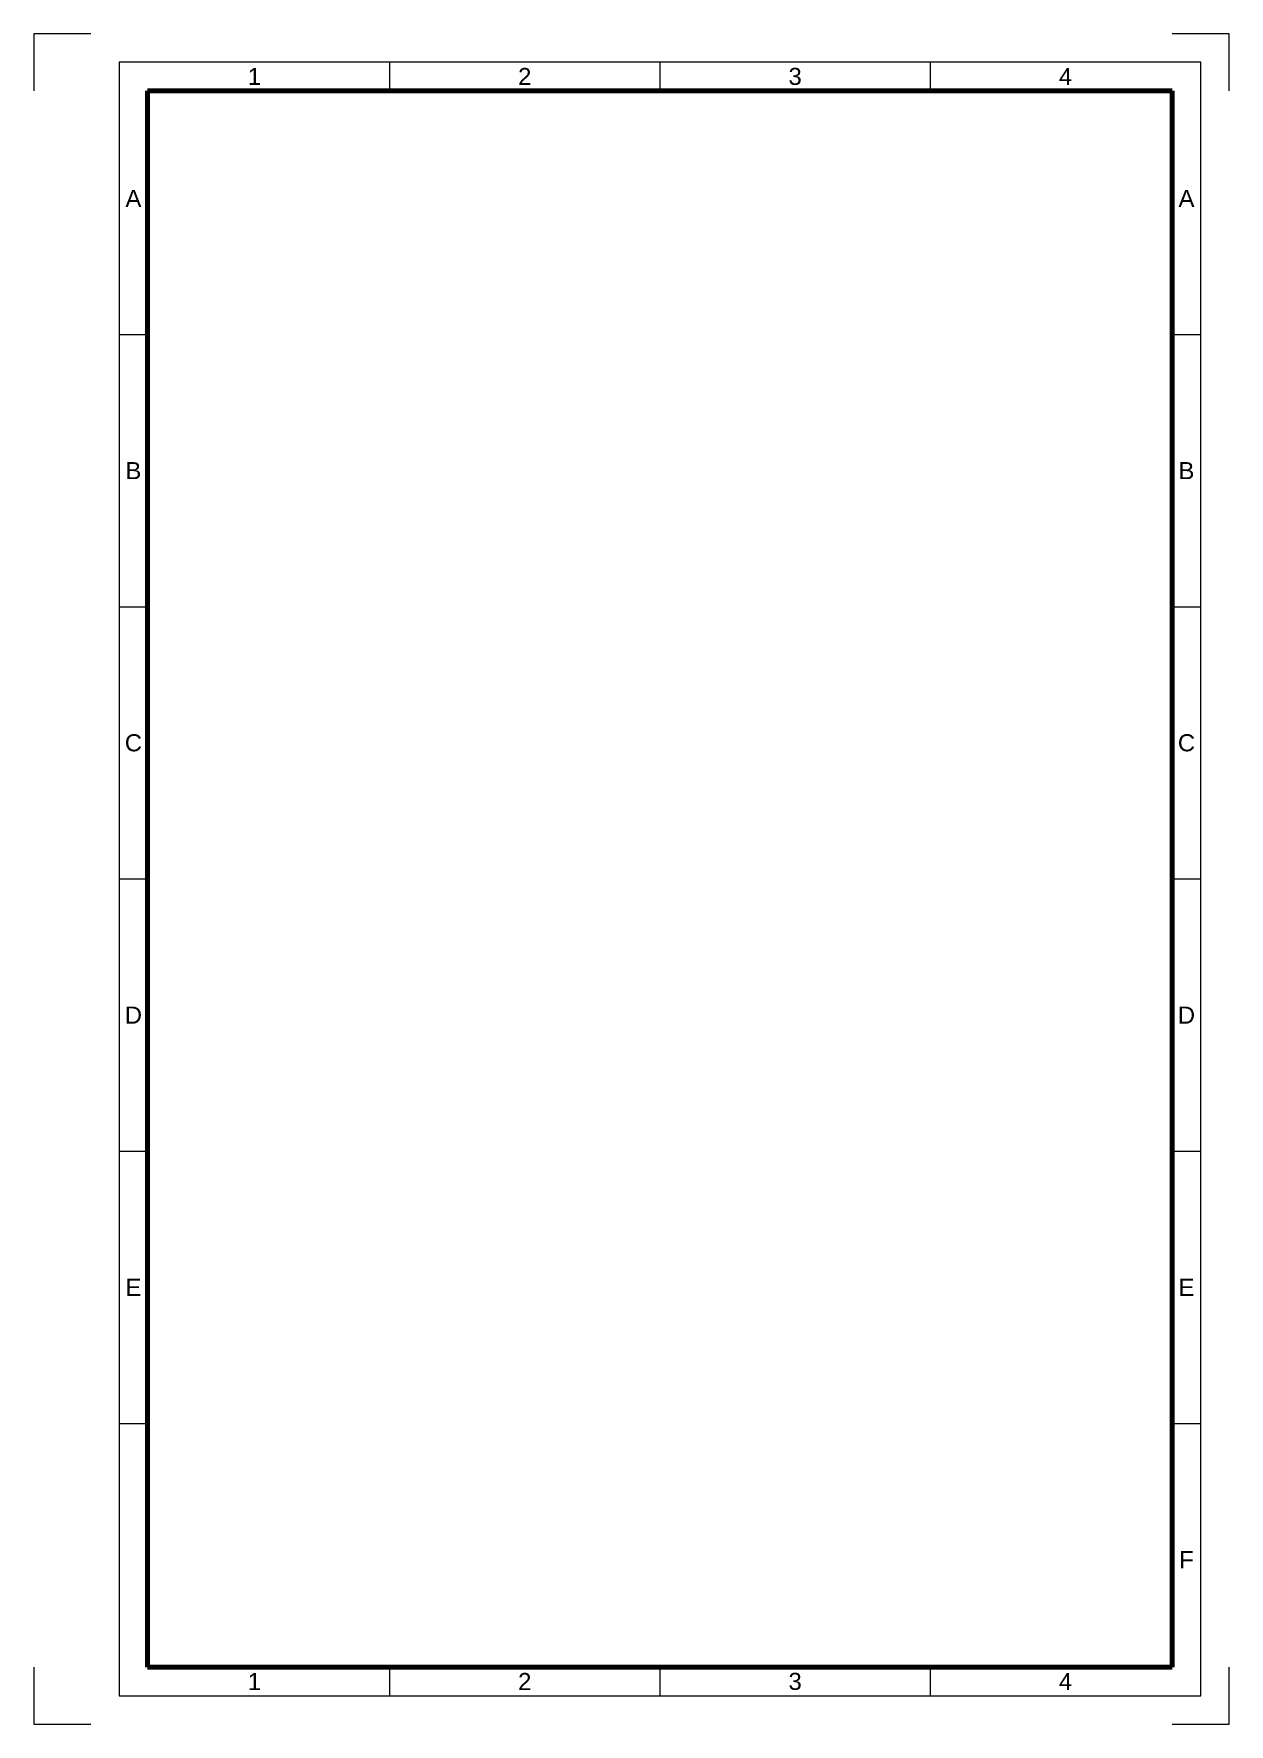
# Model space of a CAD drawing. Header units: millimetres. Extents: x 633 to 4785, y -1154 to 2521.
# Drawn here: x 1812.4 to 2022.4, y -893.7 to -596.7 of the extents above; entities that cross this region are included whole.
import ezdxf

# ---------------------------------------------------------------- set-up
doc = ezdxf.new("R2010")
doc.units = ezdxf.units.MM
doc.header["$LTSCALE"] = 5
doc.linetypes.add('AUSGEZOGEN', pattern=[0])
for name, color, linetype, lineweight, true_color in [('_Blattschnitt', 1, 'Continuous', 5, 0xff0000), ('_Raster_0.18mm', 94, 'Continuous', 18, 0x008000), ('_Raster_1.00mm', 5, 'Continuous', 100, 0x0000ff), ('_Raster_Einteilung', 7, 'Continuous', 18, 0x000000), ('_Raster_txt', 7, 'Continuous', 5, 0x000000)]:
    doc.layers.add(name, color=color, linetype=linetype, lineweight=lineweight, true_color=true_color)
doc.styles.add('textstyle346', font='')
doc.styles.add('textstyle349', font='')
doc.styles.add('textstyle352', font='')
doc.styles.add('textstyle355', font='')
doc.styles.add('textstyle357', font='')
doc.styles.add('textstyle359', font='')
doc.styles.add('textstyle361', font='')
doc.styles.add('textstyle363', font='')
doc.styles.add('textstyle391', font='')
doc.styles.add('textstyle394', font='')
doc.styles.add('textstyle397', font='')
doc.styles.add('textstyle400', font='')
doc.styles.add('textstyle403', font='')
doc.styles.add('textstyle408', font='')
doc.styles.add('textstyle411', font='')
doc.styles.add('textstyle414', font='')
doc.styles.add('textstyle417', font='')
doc.styles.add('textstyle420', font='')
doc.styles.add('textstyle423', font='')
doc.styles.get('textstyle346').set_extended_font_data('Arial')
doc.styles.get('textstyle349').set_extended_font_data('Arial')
doc.styles.get('textstyle352').set_extended_font_data('Arial')
doc.styles.get('textstyle355').set_extended_font_data('Arial')
doc.styles.get('textstyle357').set_extended_font_data('Arial')
doc.styles.get('textstyle359').set_extended_font_data('Arial')
doc.styles.get('textstyle361').set_extended_font_data('Arial')
doc.styles.get('textstyle363').set_extended_font_data('Arial')
doc.styles.get('textstyle391').set_extended_font_data('Arial')
doc.styles.get('textstyle394').set_extended_font_data('Arial')
doc.styles.get('textstyle397').set_extended_font_data('Arial')
doc.styles.get('textstyle400').set_extended_font_data('Arial')
doc.styles.get('textstyle403').set_extended_font_data('Arial')
doc.styles.get('textstyle408').set_extended_font_data('Arial')
doc.styles.get('textstyle411').set_extended_font_data('Arial')
doc.styles.get('textstyle414').set_extended_font_data('Arial')
doc.styles.get('textstyle417').set_extended_font_data('Arial')
doc.styles.get('textstyle420').set_extended_font_data('Arial')
doc.styles.get('textstyle423').set_extended_font_data('Arial')

msp = doc.modelspace()

# ---------------------------------------------------------------- texts
at = {"layer": '_Raster_txt', "char_height": 3, "attachment_point": 5}
for s, insert, style in [('1', (1851.13, -604.21), 'textstyle346'), ('2', (1898.63, -604.21), 'textstyle349'), ('3', (1946.13, -604.21), 'textstyle352'), ('4', (1993.63, -604.21), 'textstyle355'), ('A', (1829.88, -625.63), 'textstyle391'), ('A', (2014.88, -625.63), 'textstyle408'), ('B', (1829.88, -673.46), 'textstyle394'), ('B', (2014.88, -673.46), 'textstyle411'), ('C', (1829.88, -721.3), 'textstyle397'), ('C', (2014.88, -721.3), 'textstyle414'), ('D', (1829.88, -769.13), 'textstyle400'), ('D', (2014.88, -769.13), 'textstyle417'), ('E', (1829.88, -816.96), 'textstyle403'), ('E', (2014.88, -816.96), 'textstyle420'), ('F', (2014.88, -864.8), 'textstyle423'), ('1', (1851.13, -886.21), 'textstyle357'), ('2', (1898.63, -886.21), 'textstyle359'), ('3', (1946.13, -886.21), 'textstyle361'), ('4', (1993.63, -886.21), 'textstyle363')]:
    msp.add_mtext(s, dxfattribs=dict(at, insert=insert, style=style))

# ---------------------------------------------------------------- linework, layer by layer
at = {"layer": '_Blattschnitt'}
for p, q in [((1822.38, -596.71), (1812.38, -596.71)), ((1812.38, -596.71), (1812.38, -606.71)), ((2022.38, -596.71), (2012.38, -596.71)), ((2022.38, -606.71), (2022.38, -596.71)), ((1812.38, -883.71), (1812.38, -893.71)), ((2022.38, -893.71), (2022.38, -883.71)), ((1812.38, -893.71), (1822.38, -893.71)), ((2012.38, -893.71), (2022.38, -893.71))]:
    msp.add_line(p, q, dxfattribs=at)
at = {"layer": '_Raster_0.18mm', "linetype": 'AUSGEZOGEN', "lineweight": 18}
for p, q in [((2017.38, -601.71), (1827.38, -601.71)), ((1827.38, -601.71), (1827.38, -888.71)), ((2017.38, -888.71), (2017.38, -601.71)), ((1827.38, -888.71), (2017.38, -888.71))]:
    msp.add_line(p, q, dxfattribs=at)
at = {"layer": '_Raster_1.00mm', "linetype": 'AUSGEZOGEN', "lineweight": 100}
for p, q in [((2012.38, -606.71), (1832.38, -606.71)), ((1832.38, -606.71), (1832.38, -883.71)), ((2012.38, -883.71), (2012.38, -606.71)), ((2012.38, -883.71), (1832.38, -883.71))]:
    msp.add_line(p, q, dxfattribs=at)
at = {"layer": '_Raster_Einteilung'}
for p, q in [((1874.88, -601.71), (1874.88, -606.71)), ((1922.38, -601.71), (1922.38, -606.71)), ((1969.88, -601.71), (1969.88, -606.71)), ((1827.38, -649.55), (1832.38, -649.55)), ((2012.38, -649.55), (2017.38, -649.55)), ((1827.38, -697.38), (1832.38, -697.38)), ((2012.38, -697.38), (2017.38, -697.38)), ((1827.38, -745.21), (1832.38, -745.21)), ((2012.38, -745.21), (2017.38, -745.21)), ((1827.38, -793.05), (1832.38, -793.05)), ((2012.38, -793.05), (2017.38, -793.05)), ((1827.38, -840.88), (1832.38, -840.88)), ((2012.38, -840.88), (2017.38, -840.88)), ((1874.88, -883.71), (1874.88, -888.71)), ((1922.38, -883.71), (1922.38, -888.71)), ((1969.88, -883.71), (1969.88, -888.71))]:
    msp.add_line(p, q, dxfattribs=at)

msp.set_redraw_order([(e.dxf.handle, doc.entitydb.next_handle()) for e in msp.query("TEXT MTEXT ATTDEF DIMENSION ARC_DIMENSION")])  # texts and dimensions are drawn at this point

doc.saveas('drawing.dxf')
